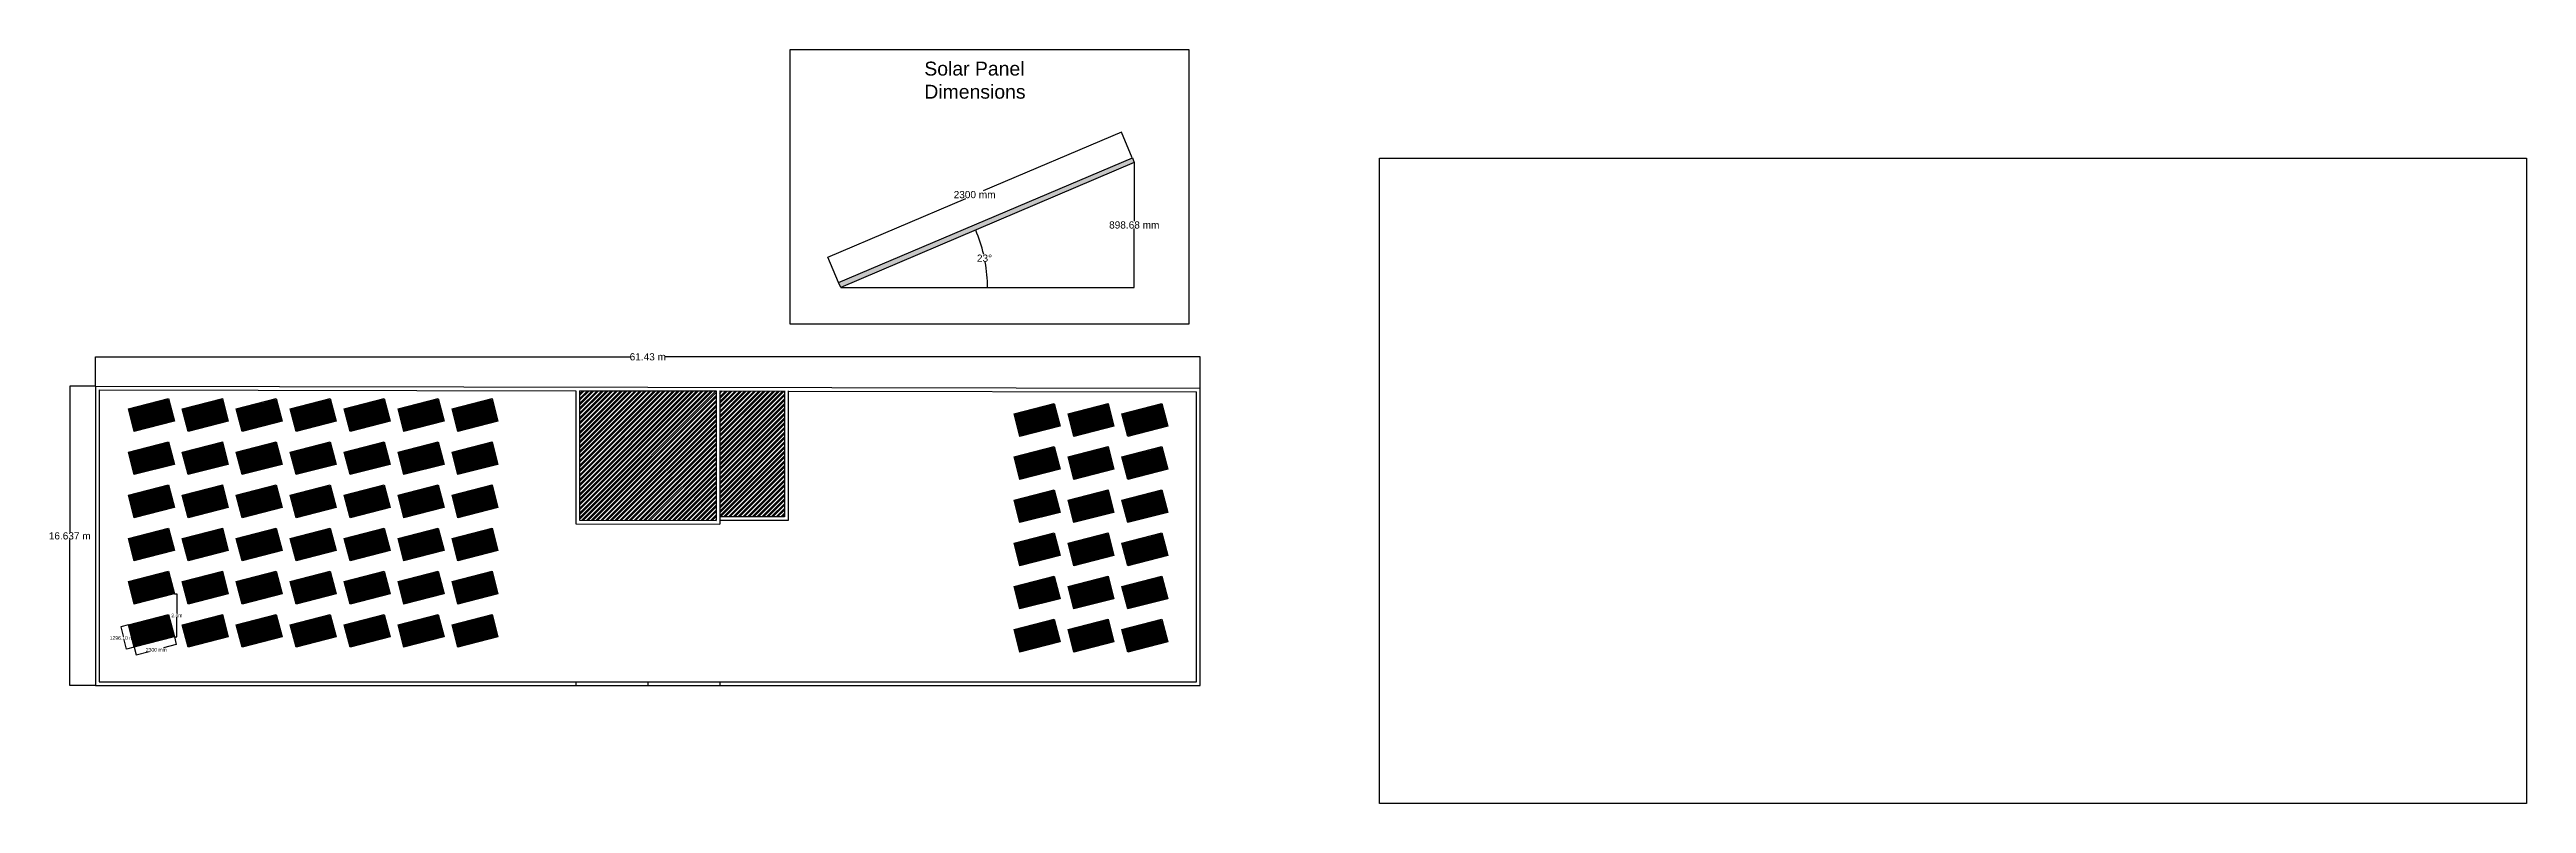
# Model space of a CAD drawing. Header units: metres. Extents: x 8482 to 189832, y 6967 to 135006.
# Drawn here: x 8482 to 146249, y 6967 to 48892 of the extents above; entities that cross this region are included whole.
import ezdxf

# ---------------------------------------------------------------- set-up
doc = ezdxf.new("R2010")
doc.units = ezdxf.units.M
doc.header["$MEASUREMENT"] = 0
doc.styles.get("Standard").update_dxf_attribs({"font": 'arial.ttf'})
doc.dimstyles.get("Standard").update_dxf_attribs({"dimtxt": 0.18, "dimasz": 0.18, "dimexe": 0.18, "dimexo": 0.0625, "dimgap": 0.09, "dimtad": 0, "dimtih": 1, "dimtoh": 1, "dimzin": 0, "dimdsep": 46, "dimtxsty": 'Standard', "dimcen": 0.09, "dimadec": 0, "dimazin": 0, "dimtfac": 1, "dimtofl": 0, "dimtmove": 0, "dimatfit": 3, "dimfxl": 1, "dimtolj": 1, "dimtzin": 0, "dimarcsym": 0})
picture_1 = doc.add_image_def('image1.jpg', size_in_pixel=(1920, 1080))
pattern_1 = [(14.5, (-2844.757, -88503.416), (-6.2595, 24.203691), []), (104.5, (-2844.757, -88503.416), (-24.203691, -6.2595), [])]

msp = doc.modelspace()

# ---------------------------------------------------------------- texts
at = {"color": 2, "insert": (57138, 48218.246), "char_height": 771.67755, "attachment_point": 1}
msp.add_mtext_dynamic_manual_height_columns('Solar Panel Dimensions', width=7670.23048, gutter_width=7.717, heights=[0], dxfattribs=at)
at = {"insert": (54675.922, 46114.119), "char_height": 1.54336, "attachment_point": 1}
msp.add_mtext_dynamic_manual_height_columns('Solar Panel Dimensions', width=9590.73279, gutter_width=7.717, heights=[0], dxfattribs=at)

# ---------------------------------------------------------------- blocks, each defined once
blk = doc.blocks.new('*U1')
h = blk.add_hatch(color=7)
h.dxf.hatch_style = 1
h.paths.add_polyline_path([(-1279, 339), (-949, -915), (1279, -343), (948, 915)])
h.paths.add_polyline_path([(-1218, 303), (-913, -854), (1218, -307), (912, 854)], flags=16)
h = blk.add_hatch()
h.set_pattern_fill('NET', color=5, scale=200, angle=14.5)
h.set_pattern_definition(pattern_1)
h.paths.add_polyline_path([(-913, -854), (1218, -307), (912, 854), (-1218, 303)])
for points in [[(948, 915), (1279, -343), (-949, -915), (-1279, 339)], [(912, 854), (1218, -307), (-913, -854), (-1218, 303)]]:
    blk.add_lwpolyline(points, close=True)
blk = doc.blocks.new('*U2')
at = {"color": 0, "linetype": 'ByBlock', "lineweight": -2, "transparency": 16777216}
for p in [(0, 12000), (3000, 12000), (6000, 12000), (9000, 12000), (12000, 12000), (15000, 12000), (18000, 12000), (0, 9600), (3000, 9600), (6000, 9600), (9000, 9600), (12000, 9600), (15000, 9600), (18000, 9600), (0, 7200), (3000, 7200), (6000, 7200), (9000, 7200), (12000, 7200), (15000, 7200), (18000, 7200), (0, 4800), (3000, 4800), (6000, 4800), (9000, 4800), (12000, 4800), (15000, 4800), (18000, 4800), (0, 2400), (3000, 2400), (6000, 2400), (9000, 2400), (12000, 2400), (15000, 2400), (18000, 2400), (0, 0), (3000, 0), (6000, 0), (9000, 0), (12000, 0), (15000, 0), (18000, 0)]:
    blk.add_blockref('*U1', p, dxfattribs=at)
blk = doc.blocks.new('*U3')
h = blk.add_hatch(color=7)
h.dxf.hatch_style = 1
h.paths.add_polyline_path([(-1279, 339), (-949, -915), (1279, -343), (948, 915)])
h.paths.add_polyline_path([(-1218, 303), (-913, -854), (1218, -307), (912, 854)], flags=16)
h = blk.add_hatch()
h.set_pattern_fill('NET', color=5, scale=200, angle=14.5)
h.set_pattern_definition(pattern_1)
h.paths.add_polyline_path([(-913, -854), (1218, -307), (912, 854), (-1218, 303)])
for points in [[(948, 915), (1279, -343), (-949, -915), (-1279, 339)], [(912, 854), (1218, -307), (-913, -854), (-1218, 303)]]:
    blk.add_lwpolyline(points, close=True)
blk = doc.blocks.new('*U4')
at = {"color": 0, "linetype": 'ByBlock', "lineweight": -2, "transparency": 16777216}
for p in [(0, 12000), (3000, 12000), (6000, 12000), (0, 9600), (3000, 9600), (6000, 9600), (0, 7200), (3000, 7200), (6000, 7200), (0, 4800), (3000, 4800), (6000, 4800), (0, 2400), (3000, 2400), (6000, 2400), (0, 0), (3000, 0), (6000, 0)]:
    blk.add_blockref('*U3', p, dxfattribs=at)
blk = doc.blocks.new('*D7')
at = {"color": 0, "lineweight": -2, "transparency": 16777216}
for p, q in [((11043, 30165), (9604, 30165)), ((9604, 30165), (9604, 22051)), ((9604, 13528), (9604, 21642)), ((11043, 13528), (9604, 13528))]:
    blk.add_line(p, q, dxfattribs=at)
at = {"color": 0, "transparency": 16777216}
for points in [[(9604, 30165), (9604, 30165), (9604, 30165)], [(9604, 13528), (9604, 13528), (9604, 13528)]]:
    blk.add_solid(points, dxfattribs=at)
at = {"layer": 'Defpoints', "color": 0, "transparency": 16777216}
for p in [(11043, 30165), (9604, 13528), (11043, 13528)]:
    blk.add_point(p, dxfattribs=at)
at = {"color": 0, "transparency": 16777216, "insert": (9604, 21846), "char_height": 400, "attachment_point": 5}
blk.add_mtext('\\A1;16.637 m', dxfattribs=at)
blk = doc.blocks.new('*D8')
at = {"color": 0, "lineweight": -2, "transparency": 16777216}
for p, q in [((11043, 30165), (11043, 31802)), ((11044, 31802), (40777, 31802)), ((72473, 31802), (42740, 31802)), ((72473, 30058), (72473, 31802))]:
    blk.add_line(p, q, dxfattribs=at)
at = {"color": 0, "transparency": 16777216}
for points in [[(11044, 31802), (11044, 31802), (11043, 31802)], [(72473, 31802), (72473, 31802), (72473, 31802)]]:
    blk.add_solid(points, dxfattribs=at)
at = {"layer": 'Defpoints', "color": 0, "transparency": 16777216}
for p in [(72473, 31802), (11043, 30165), (72473, 30058)]:
    blk.add_point(p, dxfattribs=at)
at = {"color": 0, "transparency": 16777216, "insert": (41758, 31802), "char_height": 400, "attachment_point": 5}
blk.add_mtext('\\A1;61.43 m', dxfattribs=at)
blk = doc.blocks.new('*D9')
at = {"color": 0, "lineweight": -2, "transparency": 16777216}
for p, q in [((68814, 42616), (68815, 42616)), ((68814, 42616), (68814, 39339)), ((68814, 35654), (68814, 38931)), ((52489, 35653), (68815, 35653))]:
    blk.add_line(p, q, dxfattribs=at)
at = {"color": 0, "transparency": 16777216}
for points in [[(68814, 42616), (68814, 42616), (68814, 42616)], [(68814, 35654), (68814, 35654), (68814, 35653)]]:
    blk.add_solid(points, dxfattribs=at)
at = {"layer": 'Defpoints', "color": 0, "transparency": 16777216}
for p in [(68814, 42616), (68814, 42616), (52489, 35653)]:
    blk.add_point(p, dxfattribs=at)
at = {"color": 0, "transparency": 16777216, "insert": (68814, 39135), "char_height": 400, "attachment_point": 5}
blk.add_mtext('\\A1;898.68 mm', dxfattribs=at)
blk = doc.blocks.new('*D10')
at = {"color": 0, "lineweight": -2, "transparency": 16777216}
for p, q in [((68103, 44289), (60416, 41026)), ((68707, 42865), (68103, 44289)), ((51765, 37354), (59452, 40617)), ((52370, 35930), (51765, 37354))]:
    blk.add_line(p, q, dxfattribs=at)
at = {"color": 0, "transparency": 16777216}
for points in [[(68102, 44289), (68103, 44289), (68103, 44289)], [(51765, 37354), (51765, 37354), (51765, 37354)]]:
    blk.add_solid(points, dxfattribs=at)
at = {"layer": 'Defpoints', "color": 0, "transparency": 16777216}
for p in [(68103, 44289), (68707, 42864), (52370, 35930)]:
    blk.add_point(p, dxfattribs=at)
at = {"color": 0, "transparency": 16777216, "insert": (59934, 40822), "char_height": 400, "attachment_point": 5}
blk.add_mtext('\\A1;2300 mm', dxfattribs=at)
blk = doc.blocks.new('*D11')
at = {"color": 0, "lineweight": -2, "transparency": 16777216}
for start, end in [(13.02065, 23.09757), (0.00614, 10.09072)]:
    blk.add_arc((52489, 35653), 8163, start, end, dxfattribs=at)
at = {"color": 0, "transparency": 16777216}
for points in [[(59997, 38856), (59997, 38856), (59997, 38856)], [(60652, 35654), (60651, 35654), (60651, 35654)]]:
    blk.add_solid(points, dxfattribs=at)
at = {"layer": 'Defpoints', "color": 0, "transparency": 16777216}
for p in [(68814, 42616), (60578, 36747), (52489, 35653), (52489, 35653), (68814, 35655)]:
    blk.add_point(p, dxfattribs=at)
at = {"color": 0, "transparency": 16777216, "insert": (60486, 37288), "char_height": 400, "attachment_point": 5}
blk.add_mtext('\\A1;23°', dxfattribs=at)
blk = doc.blocks.new('*D12')
at = {"color": 0, "lineweight": -2, "transparency": 16777216}
for p, q in [((12867, 16906), (12441, 16794)), ((12442, 16794), (12579, 16270)), ((12771, 15541), (12633, 16065)), ((13197, 15653), (12771, 15541))]:
    blk.add_line(p, q, dxfattribs=at)
at = {"color": 0, "transparency": 16777216}
for points in [[(12442, 16794), (12442, 16794), (12441, 16794)], [(12771, 15541), (12771, 15541), (12771, 15541)]]:
    blk.add_solid(points, dxfattribs=at)
at = {"layer": 'Defpoints', "color": 0, "transparency": 16777216}
for p in [(12867, 16906), (12771, 15541), (13197, 15653)]:
    blk.add_point(p, dxfattribs=at)
at = {"color": 0, "transparency": 16777216, "insert": (12606, 16168), "char_height": 200, "attachment_point": 5}
blk.add_mtext('\\A1;1296.10 mm', dxfattribs=at)
blk = doc.blocks.new('*D13')
at = {"color": 0, "lineweight": -2, "transparency": 16777216}
for p, q in [((13197, 15653), (13307, 15225)), ((13307, 15226), (14022, 15409)), ((15534, 15798), (14819, 15614)), ((15425, 16225), (15534, 15798))]:
    blk.add_line(p, q, dxfattribs=at)
at = {"color": 0, "transparency": 16777216}
for points in [[(13307, 15226), (13307, 15226), (13307, 15226)], [(15534, 15798), (15534, 15798), (15534, 15798)]]:
    blk.add_solid(points, dxfattribs=at)
at = {"layer": 'Defpoints', "color": 0, "transparency": 16777216}
for p in [(13197, 15653), (15425, 16225), (15534, 15798)]:
    blk.add_point(p, dxfattribs=at)
at = {"color": 0, "transparency": 16777216, "insert": (14421, 15512), "char_height": 200, "attachment_point": 5}
blk.add_mtext('\\A1;2300 mm', dxfattribs=at)
blk = doc.blocks.new('*D14')
at = {"color": 0, "lineweight": -2, "transparency": 16777216}
for p, q in [((15425, 18625), (15563, 18625)), ((15562, 18625), (15562, 17525)), ((15562, 16225), (15562, 17324)), ((15425, 16225), (15563, 16225))]:
    blk.add_line(p, q, dxfattribs=at)
at = {"color": 0, "transparency": 16777216}
for points in [[(15562, 18625), (15563, 18625), (15562, 18625)], [(15562, 16225), (15563, 16225), (15562, 16225)]]:
    blk.add_solid(points, dxfattribs=at)
at = {"layer": 'Defpoints', "color": 0, "transparency": 16777216}
for p in [(15425, 18625), (15425, 16225), (15562, 16225)]:
    blk.add_point(p, dxfattribs=at)
at = {"color": 0, "transparency": 16777216, "insert": (15562, 17425), "char_height": 200, "attachment_point": 5}
blk.add_mtext('\\A1;2.4m', dxfattribs=at)

# ---------------------------------------------------------------- dimensions: what is measured, and where the dimension line sits
dim = msp.add_aligned_dim(p1=(52369.751, 35929.548), p2=(68707.409, 42864.472), distance=1547.71, text='2300 mm', dimstyle='Standard', override={"dimtxt": 400})
dim.commit()
dim.dimension.update_dxf_attribs({"geometry": '*D10', "text_midpoint": (59933.841, 40821.685)})
dim = msp.add_linear_dim(base=(68814.425, 42616.491), p1=(52488.754, 35653.395), p2=(68814.425, 42616.491), angle=90, text='898.68 mm', dimstyle='Standard', override={"dimtxt": 400})
dim.commit()
dim.dimension.update_dxf_attribs({"geometry": '*D9', "text_midpoint": (68814.425, 39134.943)})
dim = msp.add_angular_dim_2l(base=(60577.817, 36747.491), line1=((52488.754, 35653.395), (68814.193, 35654.784)), line2=((68814.425, 42616.491), (52488.754, 35653.395)), dimstyle='Standard', override={"dimtxt": 400})
dim.commit()
dim.dimension.update_dxf_attribs({"geometry": '*D11', "text_midpoint": (60486.129, 37288.018)})
at = {"color": 2}
dim = msp.add_linear_dim(base=(72473.346, 31801.889), p1=(11043.44, 30165.068), p2=(72473.346, 30057.611), text='61.43 m', dimstyle='Standard', override={"dimtxt": 400}, dxfattribs=at)
dim.commit()
dim.dimension.update_dxf_attribs({"geometry": '*D8', "text_midpoint": (41758.393, 31801.889)})
for base, p1, p2, text, override, picture, middle in [((9604.017, 13527.611), (11043.44, 30165.068), (11043.346, 13527.611), '16.637 m', {"dimtxt": 400}, '*D7', (9604.017, 21846.34)), ((15562.471, 16224.866), (15424.665, 18624.866), (15424.665, 16224.866), '2.4m', {"dimtxt": 200}, '*D14', (15562.471, 17424.866))]:
    dim = msp.add_linear_dim(base=base, p1=p1, p2=p2, angle=90, text=text, dimstyle='Standard', override=override, dxfattribs=at)
    dim.commit()
    dim.dimension.update_dxf_attribs({"geometry": picture, "text_midpoint": middle})
for p1, p2, distance, text, picture, middle in [((12867.301, 16906.246), (13196.952, 15652.771), -440.285, '<> mm', '*D12', (12606.32, 16167.526)), ((13196.952, 15652.771), (15424.665, 16224.866), -441.038, '2300 mm', '*D13', (14420.511, 15511.642))]:
    dim = msp.add_aligned_dim(p1=p1, p2=p2, distance=distance, text=text, dimstyle='Standard', override={"dimtxt": 200}, dxfattribs=at)
    dim.commit()
    dim.dimension.update_dxf_attribs({"geometry": picture, "text_midpoint": middle})

# ---------------------------------------------------------------- hatches: boundary and pattern name
h = msp.add_hatch()
h.set_pattern_fill('ANSI33', color=3, scale=771.677554)
h.set_pattern_definition([(45, (-393578.5, -234038.98), (-136.41461, 136.41461), []), (45, (-393442.08, -234038.98), (-136.41461, 136.41461), [96.459694, -48.229847])])
h.paths.add_polyline_path([(52488.754, 35653.395), (68814.425, 42616.491), (68707.409, 42864.472), (52369.751, 35929.548)])
h = msp.add_hatch()
h.set_pattern_fill('ANSI32', color=5, scale=500)
h.paths.add_polyline_path([(37958.439, 29918.335), (37958.398, 22717.976), (45558.398, 22704.681), (45558.439, 29904.343)])
h.paths.add_polyline_path([(45758.399, 22904.331), (49358.399, 22904.641), (49358.439, 29897.744), (45758.439, 29903.994)])

# ---------------------------------------------------------------- linework, layer by layer
msp.add_line((52488.754, 35653.395), (68814.193, 35654.784))
at = {"color": 1}
for p, q in [((11043.09, 29965.068), (11043.439, 29965.068)), ((11043.44, 30165.068), (11043.346, 13527.611)), ((11043.44, 30165.068), (72473.346, 30057.611)), ((11243.439, 29964.718), (11243.347, 13727.611)), ((11243.439, 29964.718), (37758.439, 29918.336)), ((11243.44, 30165.067), (11243.44, 30164.718)), ((37758.439, 29918.336), (37758.397, 22518.325)), ((37958.439, 29918.335), (37958.398, 22717.976)), ((37958.439, 29918.335), (45558.439, 29904.343)), ((45558.439, 29904.343), (45558.398, 22704.681)), ((45758.439, 29904.342), (45758.397, 22504.331)), ((45758.439, 29903.994), (49358.439, 29897.744)), ((49358.439, 29904.322), (49358.399, 22904.641)), ((49558.439, 29904.321), (49558.398, 22704.659)), ((49558.439, 29897.396), (72273.346, 29857.961)), ((72273.346, 13727.611), (72273.346, 29857.961)), ((72473.346, 13527.611), (72473.346, 30057.611)), ((37758.397, 22518.325), (45758.397, 22504.331)), ((37958.398, 22717.976), (45558.398, 22704.681)), ((45558.397, 22504.681), (45558.397, 22504.332)), ((45758.398, 22704.331), (45758.747, 22704.331)), ((49358.399, 22904.641), (45758.729, 22904.331)), ((49558.398, 22704.659), (45758.747, 22704.331)), ((11043.346, 13527.611), (72473.346, 13527.611)), ((11243.347, 13727.611), (72273.346, 13727.611)), ((37758.347, 13727.611), (37758.346, 13527.461)), ((41758.347, 13727.611), (41758.346, 13527.438)), ((45758.347, 13727.611), (45758.346, 13527.415))]:
    msp.add_line(p, q, dxfattribs=at)
for points in [[(49672.06, 48891.586), (71841.948, 48891.586), (71841.948, 33615.513), (49672.06, 33615.513)], [(68707.409, 42864.472), (68814.425, 42616.491), (52488.754, 35653.395), (52369.751, 35929.548)]]:
    msp.add_lwpolyline(points, close=True)

# ---------------------------------------------------------------- block references
for name, p in [('*U2', (14145.983, 16567.446)), ('*U4', (63408, 16296.5))]:
    msp.add_blockref(name, p)

msp.set_redraw_order([(e.dxf.handle, doc.entitydb.next_handle()) for e in msp.query("TEXT MTEXT ATTDEF DIMENSION ARC_DIMENSION")])  # texts and dimensions are drawn at this point

# ---------------------------------------------------------------- pictures from other files: only their frames are drawn
image = msp.add_image(picture_1, insert=(82448.059, 6966.99), size_in_units=(63801.103, 35888.12))
image.dxf.flags = 7

doc.saveas('drawing.dxf')
